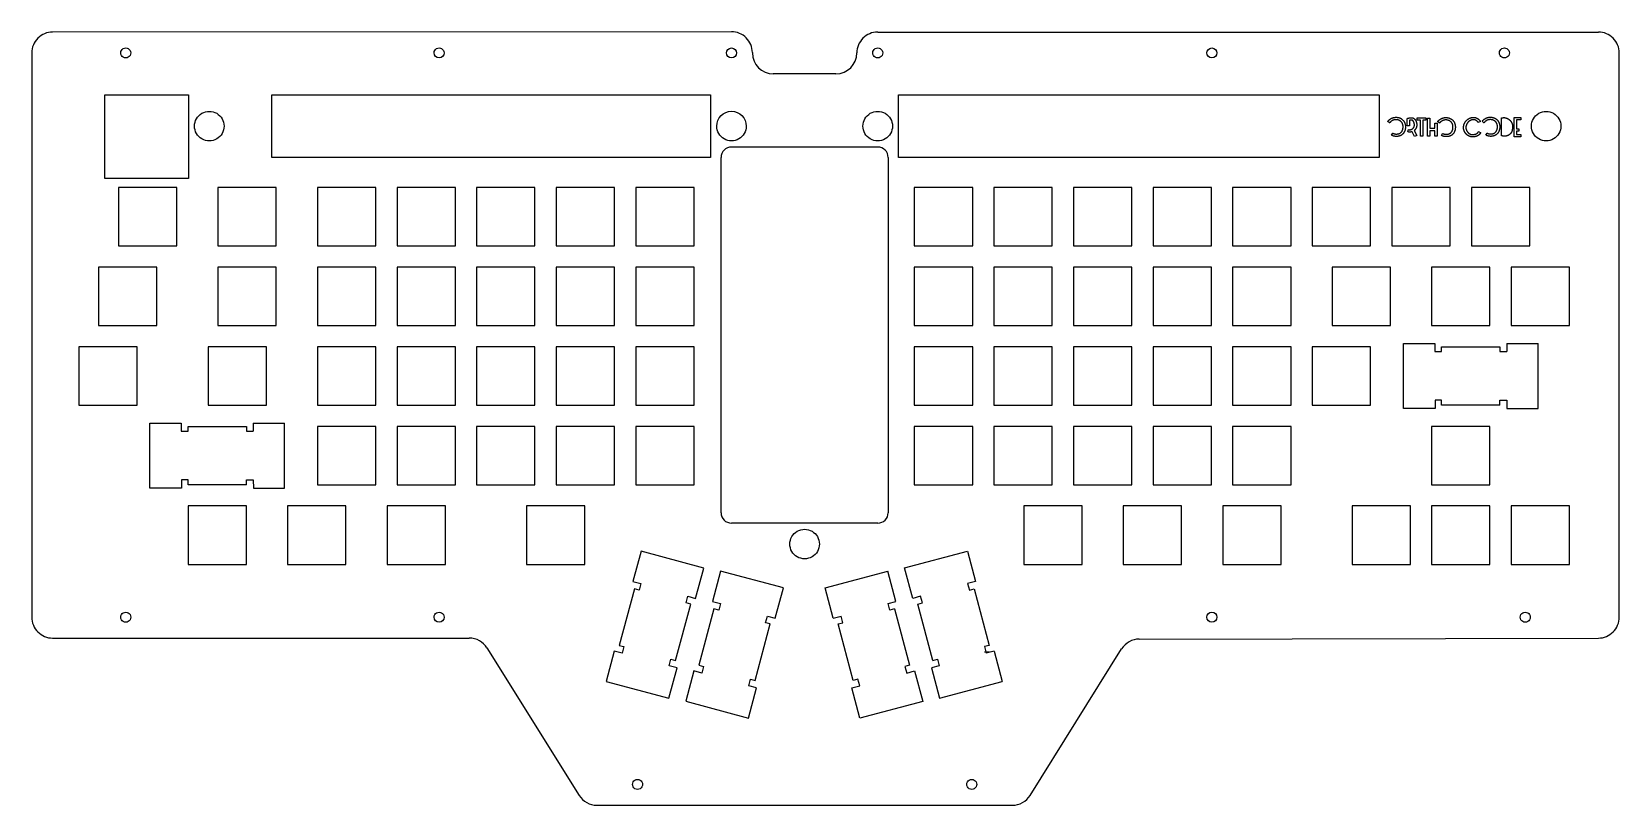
# Model space of a CAD drawing. Header units: millimetres. Extents: x 17 to 398, y -205 to -20.
import ezdxf

# ---------------------------------------------------------------- set-up
doc = ezdxf.new("R2010")
doc.units = ezdxf.units.MM
doc.layers.get('0').update_dxf_attribs({"linetype": 'CONTINUOUS'})

msp = doc.modelspace()

# ---------------------------------------------------------------- linework, layer by layer
for p, q in [((185, -19.57), (22.5, -19.65)), ((220, -19.65), (392.5, -19.65)), ((17.5, -24.65), (17.5, -159.65)), ((190, -24.57), (190, -24.65)), ((215, -24.65), (215, -24.65)), ((397.5, -159.65), (397.5, -24.65)), ((210, -29.65), (195, -29.65)), ((220, -47.15), (185, -47.15)), ((182.5, -89.65), (182.5, -49.65)), ((222.5, -49.65), (222.5, -89.65)), ((182.5, -134.65), (182.5, -89.65)), ((222.5, -89.65), (222.5, -134.65)), ((345.82, -109.7), (345.82, -94.15)), ((345.82, -94.15), (353.34, -94.15)), ((353.34, -94.15), (353.34, -96.11)), ((354.96, -94.94), (368.94, -94.94)), ((354.96, -96.11), (354.96, -94.94)), ((368.94, -94.94), (368.94, -96.11)), ((370.56, -94.15), (370.56, -96.11)), ((370.56, -94.15), (378.08, -94.15)), ((378.08, -109.7), (378.08, -94.15)), ((353.34, -96.11), (354.96, -96.11)), ((368.94, -96.11), (370.56, -96.11)), ((353.41, -109.7), (345.82, -109.7)), ((353.41, -107.74), (353.41, -109.7)), ((354.96, -107.74), (353.41, -107.74)), ((354.96, -108.91), (354.96, -107.74)), ((368.94, -108.91), (354.96, -108.91)), ((368.93, -107.74), (370.56, -107.74)), ((368.94, -108.91), (368.93, -107.74)), ((370.56, -107.74), (370.58, -109.7)), ((370.58, -109.7), (378.08, -109.7)), ((45.78, -128.75), (45.78, -113.2)), ((45.78, -113.2), (53.3, -113.2)), ((53.3, -113.2), (53.3, -115.16)), ((54.93, -113.99), (68.9, -113.99)), ((54.93, -115.16), (54.93, -113.99)), ((68.9, -113.99), (68.9, -115.16)), ((70.52, -113.2), (70.52, -115.16)), ((70.52, -113.2), (78.04, -113.2)), ((78.04, -128.75), (78.04, -113.2)), ((53.3, -115.16), (54.93, -115.16)), ((68.9, -115.16), (70.52, -115.16)), ((53.35, -128.75), (45.78, -128.75)), ((53.35, -126.79), (53.35, -128.75)), ((54.93, -126.79), (53.35, -126.79)), ((54.93, -127.96), (54.93, -126.79)), ((68.9, -127.96), (54.93, -127.96)), ((68.9, -126.79), (70.52, -126.79)), ((68.9, -127.96), (68.9, -126.79)), ((70.52, -126.79), (70.56, -128.75)), ((70.56, -128.75), (78.04, -128.75)), ((220, -137.15), (185, -137.15)), ((226.44, -147.88), (241.46, -143.86)), ((241.46, -143.86), (243.4, -151.12)), ((228.39, -155.15), (226.44, -147.88)), ((207.4, -152.65), (222.41, -148.62)), ((224.36, -155.89), (222.41, -148.62)), ((243.4, -151.12), (241.51, -151.63)), ((241.51, -151.63), (241.94, -153.2)), ((209.34, -159.91), (207.4, -152.65)), ((230.28, -154.64), (228.39, -155.15)), ((230.7, -156.21), (230.28, -154.64)), ((241.94, -153.2), (243.06, -152.9)), ((243.06, -152.9), (246.68, -166.39)), ((209.34, -159.91), (211.23, -159.4)), ((211.65, -160.97), (211.23, -159.4)), ((222.47, -156.39), (224.36, -155.89)), ((222.89, -157.96), (222.47, -156.39)), ((224.02, -157.66), (222.89, -157.96)), ((224.02, -157.66), (227.63, -171.16)), ((229.57, -156.51), (230.7, -156.21)), ((233.18, -170.01), (229.57, -156.51)), ((210.52, -161.28), (211.65, -160.97)), ((214.14, -174.77), (210.52, -161.28)), ((22.5, -164.65), (122.23, -164.65)), ((126.47, -167), (148.53, -202.3)), ((246.68, -166.39), (245.55, -166.7)), ((245.55, -166.7), (245.97, -168.27)), ((282.62, -164.88), (392.5, -164.65)), ((233.18, -170.01), (234.31, -169.71)), ((234.31, -169.71), (234.74, -171.28)), ((246.73, -168.06), (245.56, -168.06)), ((247.86, -167.76), (245.97, -168.27)), ((247.86, -167.76), (249.81, -175.02)), ((256.47, -202.3), (278.39, -167.23)), ((215.27, -174.47), (214.14, -174.77)), ((215.69, -176.04), (215.27, -174.47)), ((227.63, -171.16), (226.5, -171.46)), ((226.5, -171.46), (226.93, -173.03)), ((226.93, -173.03), (228.82, -172.52)), ((228.82, -172.52), (230.76, -179.79)), ((234.74, -171.28), (232.85, -171.78)), ((232.85, -171.78), (234.79, -179.04)), ((213.8, -176.55), (215.69, -176.04)), ((215.75, -183.81), (213.8, -176.55)), ((234.79, -179.04), (249.81, -175.02)), ((230.76, -179.79), (215.75, -183.81)), ((152.77, -204.65), (252.23, -204.65))]:
    msp.add_line(p, q)
for points in [[(55, -34.65), (55, -54.65), (37.5, -54.65), (35, -54.65), (35, -34.65)], [(75, -49.65), (75, -34.65), (180, -34.65), (180, -49.65)], [(340, -34.65), (340, -49.65), (225, -49.65), (225, -34.65)], [(344.82, -40.76), (344.76, -40.74), (344.7, -40.72), (344.64, -40.7), (344.58, -40.68), (344.52, -40.66), (344.46, -40.65), (344.4, -40.64), (344.34, -40.63), (344.27, -40.62), (344.21, -40.62), (344.15, -40.61), (344.09, -40.61), (344.03, -40.61), (343.97, -40.61), (343.91, -40.61), (343.86, -40.62), (343.8, -40.63), (343.74, -40.63), (343.68, -40.64), (343.63, -40.65), (343.58, -40.67), (343.52, -40.68), (343.47, -40.7), (343.43, -40.71), (343.38, -40.73), (343.34, -40.75), (343.3, -40.76), (343.26, -40.78), (343.21, -40.8), (343.17, -40.82), (343.14, -40.84), (343.1, -40.87), (343.06, -40.89), (343.03, -40.91), (342.99, -40.94), (342.96, -40.96), (342.93, -40.98), (342.89, -41.01), (342.87, -41.03), (342.84, -41.06), (342.81, -41.08), (342.78, -41.1), (342.76, -41.13), (342.73, -41.15), (342.71, -41.18), (342.68, -41.2), (342.66, -41.22), (342.64, -41.25), (342.62, -41.27), (342.61, -41.29), (342.59, -41.31), (342.57, -41.33), (342.55, -41.35), (342.54, -41.37), (342.09, -41.02), (342.11, -40.99), (342.14, -40.96), (342.16, -40.93), (342.19, -40.9), (342.21, -40.87), (342.24, -40.84), (342.27, -40.81), (342.3, -40.78), (342.33, -40.75), (342.36, -40.72), (342.39, -40.69), (342.43, -40.66), (342.46, -40.62), (342.5, -40.59), (342.54, -40.56), (342.58, -40.53), (342.62, -40.5), (342.66, -40.47), (342.7, -40.45), (342.75, -40.42), (342.79, -40.39), (342.84, -40.36), (342.88, -40.33), (342.93, -40.31), (342.98, -40.28), (343.03, -40.26), (343.09, -40.23), (343.14, -40.21), (343.19, -40.19), (343.25, -40.17), (343.31, -40.15), (343.36, -40.14), (343.43, -40.12), (343.49, -40.1), (343.56, -40.09), (343.63, -40.07), (343.7, -40.06), (343.78, -40.05), (343.85, -40.05), (343.92, -40.04), (344, -40.04), (344.08, -40.04), (344.15, -40.04), (344.23, -40.04), (344.31, -40.05), (344.39, -40.06), (344.47, -40.07), (344.55, -40.08), (344.63, -40.1), (344.71, -40.12), (344.79, -40.15), (344.87, -40.17), (344.95, -40.2), (345.03, -40.23), (345.11, -40.27), (345.19, -40.31), (345.26, -40.35), (345.34, -40.4), (345.41, -40.45), (345.49, -40.5), (345.56, -40.56), (345.63, -40.62), (345.7, -40.69), (345.76, -40.76), (345.8, -40.79), (345.83, -40.83), (345.86, -40.87), (345.88, -40.91), (345.91, -40.94), (345.94, -40.98), (345.97, -41.02), (345.99, -41.06), (346.02, -41.1), (346.04, -41.14), (346.06, -41.19), (346.09, -41.23), (346.11, -41.27), (346.13, -41.32), (346.14, -41.36), (346.16, -41.41), (346.18, -41.45), (346.2, -41.5), (346.21, -41.55), (346.22, -41.59), (346.24, -41.64), (346.25, -41.69), (346.26, -41.74), (346.27, -41.79), (346.28, -41.84), (346.29, -41.89), (346.3, -41.94), (346.31, -42), (346.31, -42.05), (346.32, -42.1), (346.32, -42.16), (346.33, -42.21), (346.33, -42.24), (346.33, -42.28), (346.33, -42.32), (346.33, -42.36), (346.33, -42.41), (346.33, -42.46), (346.32, -42.51), (346.32, -42.57), (346.32, -42.62), (346.31, -42.69), (346.3, -42.75), (346.29, -42.82), (346.28, -42.88), (346.26, -42.95), (346.25, -43.02), (346.23, -43.09), (346.21, -43.17), (346.18, -43.24), (346.15, -43.32), (346.13, -43.39), (346.09, -43.46), (346.05, -43.54), (346.01, -43.61), (345.97, -43.68), (345.93, -43.76), (345.87, -43.83), (345.82, -43.9), (345.76, -43.97), (345.69, -44.03), (345.63, -44.1), (345.55, -44.16), (345.48, -44.22), (345.43, -44.25), (345.38, -44.29), (345.33, -44.32), (345.28, -44.34), (345.23, -44.37), (345.18, -44.4), (345.14, -44.42), (345.09, -44.44), (345.04, -44.46), (344.99, -44.48), (344.94, -44.49), (344.9, -44.51), (344.85, -44.52), (344.81, -44.54), (344.76, -44.55), (344.72, -44.56), (344.68, -44.57), (344.63, -44.58), (344.59, -44.59), (344.55, -44.59), (344.51, -44.6), (344.47, -44.6), (344.44, -44.61), (344.4, -44.61), (344.37, -44.61), (344.34, -44.61), (344.3, -44.61), (344.27, -44.62), (344.25, -44.62), (344.22, -44.62), (344.2, -44.62), (344.17, -44.62), (344.17, -44.62), (344.17, -44.62), (344.16, -44.62), (344.16, -44.62), (344.16, -44.62), (344.16, -44.62), (344.15, -44.62), (344.15, -44.62), (344.15, -44.62), (344.15, -44.62), (344.14, -44.62), (344.14, -44.62), (344.14, -44.62), (344.14, -44.62), (344.13, -44.62), (344.13, -44.62), (344.13, -44.62), (344.13, -44.62), (344.13, -44.62), (344.09, -44.62), (344.06, -44.62), (344.02, -44.61), (343.98, -44.61), (343.95, -44.61), (343.91, -44.61), (343.88, -44.6), (343.84, -44.6), (343.81, -44.59), (343.77, -44.59), (343.74, -44.58), (343.7, -44.58), (343.66, -44.57), (343.63, -44.56), (343.59, -44.55), (343.56, -44.55), (343.52, -44.54), (343.49, -44.53), (343.45, -44.52), (343.42, -44.5), (343.39, -44.49), (343.35, -44.48), (343.32, -44.47), (343.28, -44.46), (343.25, -44.45), (343.21, -44.43), (343.18, -44.42), (343.15, -44.4), (343.12, -44.39), (343.08, -44.37), (343.05, -44.36), (343.02, -44.34), (343.28, -43.84), (343.3, -43.85), (343.33, -43.86), (343.35, -43.87), (343.38, -43.88), (343.41, -43.89), (343.43, -43.91), (343.46, -43.92), (343.48, -43.93), (343.51, -43.94), (343.54, -43.95), (343.56, -43.95), (343.59, -43.96), (343.62, -43.97), (343.64, -43.98), (343.67, -43.99), (343.7, -43.99), (343.72, -44), (343.75, -44.01), (343.78, -44.01), (343.8, -44.02), (343.83, -44.02), (343.86, -44.03), (343.89, -44.03), (343.91, -44.03), (343.94, -44.04), (343.97, -44.04), (343.99, -44.04), (344.02, -44.04), (344.05, -44.05), (344.08, -44.05), (344.1, -44.05), (344.13, -44.05), (344.15, -44.05), (344.16, -44.05), (344.18, -44.05), (344.2, -44.05), (344.22, -44.05), (344.25, -44.05), (344.27, -44.05), (344.3, -44.04), (344.32, -44.04), (344.35, -44.04), (344.38, -44.04), (344.41, -44.03), (344.44, -44.03), (344.47, -44.03), (344.51, -44.02), (344.54, -44.01), (344.58, -44.01), (344.61, -44), (344.65, -43.99), (344.69, -43.98), (344.72, -43.97), (344.76, -43.96), (344.8, -43.94), (344.84, -43.93), (344.87, -43.91), (344.91, -43.9), (344.95, -43.88), (344.99, -43.86), (345.03, -43.84), (345.06, -43.81), (345.1, -43.79), (345.14, -43.76), (345.2, -43.71), (345.25, -43.67), (345.3, -43.62), (345.35, -43.57), (345.39, -43.51), (345.43, -43.46), (345.47, -43.4), (345.51, -43.35), (345.54, -43.29), (345.57, -43.23), (345.59, -43.18), (345.62, -43.12), (345.64, -43.06), (345.66, -43), (345.68, -42.94), (345.69, -42.89), (345.71, -42.83), (345.72, -42.78), (345.73, -42.72), (345.73, -42.67), (345.74, -42.62), (345.75, -42.57), (345.75, -42.53), (345.75, -42.48), (345.76, -42.44), (345.76, -42.4), (345.76, -42.37), (345.76, -42.33), (345.76, -42.3), (345.76, -42.28), (345.76, -42.26), (345.76, -42.24), (345.76, -42.22), (345.76, -42.2), (345.75, -42.18), (345.75, -42.16), (345.75, -42.14), (345.75, -42.11), (345.75, -42.08), (345.74, -42.06), (345.74, -42.03), (345.73, -42), (345.73, -41.96), (345.72, -41.93), (345.72, -41.89), (345.71, -41.86), (345.7, -41.82), (345.69, -41.78), (345.68, -41.75), (345.67, -41.71), (345.65, -41.67), (345.64, -41.63), (345.62, -41.59), (345.61, -41.55), (345.59, -41.51), (345.57, -41.47), (345.54, -41.42), (345.52, -41.38), (345.5, -41.34), (345.47, -41.3), (345.44, -41.26), (345.41, -41.22), (345.38, -41.18), (345.34, -41.14), (345.3, -41.09), (345.25, -41.05), (345.2, -41), (345.15, -40.96), (345.09, -40.92), (345.04, -40.89), (344.99, -40.85), (344.93, -40.82), (344.87, -40.79)], [(348.37, -40.33), (348.4, -40.36), (348.43, -40.39), (348.47, -40.42), (348.5, -40.45), (348.53, -40.48), (348.56, -40.51), (348.59, -40.55), (348.62, -40.58), (348.65, -40.61), (348.67, -40.65), (348.7, -40.68), (348.72, -40.72), (348.74, -40.75), (348.76, -40.79), (348.78, -40.82), (348.8, -40.86), (348.82, -40.9), (348.84, -40.93), (348.85, -40.97), (348.87, -41.01), (348.88, -41.05), (348.9, -41.08), (348.91, -41.12), (348.92, -41.16), (348.93, -41.2), (348.94, -41.24), (348.95, -41.27), (348.96, -41.31), (348.97, -41.35), (348.98, -41.39), (348.99, -41.43), (349, -41.47), (349.01, -41.5), (349.01, -41.53), (349.01, -41.55), (349.02, -41.57), (349.02, -41.59), (349.02, -41.61), (349.03, -41.64), (349.03, -41.66), (349.03, -41.68), (349.03, -41.71), (349.03, -41.73), (349.03, -41.75), (349.04, -41.78), (349.04, -41.8), (349.04, -41.83), (349.04, -41.85), (349.03, -41.88), (349.03, -41.9), (349.03, -41.93), (349.03, -41.95), (349.03, -41.98), (349.03, -42.01), (349.02, -42.03), (349.02, -42.06), (349.02, -42.08), (349.02, -42.11), (349.01, -42.13), (349.01, -42.16), (349, -42.19), (349, -42.22), (348.99, -42.24), (348.99, -42.27), (348.98, -42.3), (348.97, -42.34), (348.96, -42.38), (348.95, -42.42), (348.94, -42.46), (348.92, -42.5), (348.91, -42.53), (348.9, -42.57), (348.88, -42.6), (348.87, -42.64), (348.85, -42.67), (348.83, -42.71), (348.81, -42.74), (348.8, -42.77), (348.78, -42.8), (348.76, -42.83), (348.74, -42.86), (348.72, -42.88), (348.7, -42.91), (348.68, -42.94), (348.65, -42.96), (348.63, -42.99), (348.61, -43.01), (348.59, -43.04), (348.57, -43.06), (348.55, -43.08), (348.53, -43.1), (348.51, -43.12), (348.49, -43.14), (348.47, -43.16), (348.44, -43.18), (348.42, -43.19), (348.4, -43.21), (349.01, -44.39), (348.5, -44.65), (347.91, -43.49), (347.89, -43.49), (347.87, -43.5), (347.85, -43.51), (347.84, -43.51), (347.82, -43.52), (347.8, -43.52), (347.78, -43.53), (347.76, -43.53), (347.74, -43.53), (347.73, -43.54), (347.71, -43.54), (347.69, -43.55), (347.67, -43.55), (347.65, -43.55), (347.64, -43.56), (347.62, -43.56), (347.6, -43.56), (347.59, -43.56), (347.57, -43.57), (347.55, -43.57), (347.54, -43.57), (347.52, -43.57), (347.5, -43.57), (347.48, -43.57), (347.47, -43.57), (347.45, -43.58), (347.44, -43.58), (347.42, -43.58), (347.4, -43.58), (347.39, -43.58), (347.37, -43.58), (347.36, -43.58), (347.34, -43.58), (347.32, -43.58), (347.3, -43.58), (347.28, -43.58), (347.26, -43.58), (347.24, -43.57), (347.22, -43.57), (347.21, -43.57), (347.19, -43.57), (347.17, -43.57), (347.15, -43.57), (347.14, -43.56), (347.12, -43.56), (347.1, -43.56), (347.09, -43.56), (347.07, -43.56), (347.06, -43.55), (347.04, -43.55), (347.03, -43.55), (347.01, -43.55), (347, -43.54), (346.98, -43.54), (346.97, -43.54), (346.96, -43.53), (346.95, -43.53), (346.93, -43.53), (346.92, -43.53), (346.91, -43.52), (346.9, -43.52), (346.89, -43.52), (346.88, -43.51), (346.87, -43.51), (347.03, -42.97), (347.04, -42.97), (347.06, -42.97), (347.07, -42.98), (347.08, -42.98), (347.1, -42.98), (347.12, -42.99), (347.14, -42.99), (347.16, -42.99), (347.18, -43), (347.21, -43), (347.23, -43), (347.25, -43.01), (347.28, -43.01), (347.31, -43.01), (347.33, -43.01), (347.36, -43.01), (347.39, -43.01), (347.42, -43.01), (347.45, -43.01), (347.49, -43), (347.52, -43), (347.55, -42.99), (347.59, -42.99), (347.62, -42.98), (347.65, -42.97), (347.69, -42.96), (347.72, -42.95), (347.76, -42.94), (347.79, -42.92), (347.83, -42.91), (347.86, -42.89), (347.9, -42.87), (347.9, -42.87), (347.91, -42.86), (347.92, -42.86), (347.93, -42.85), (347.94, -42.84), (347.96, -42.84), (347.97, -42.83), (347.99, -42.81), (348.01, -42.8), (348.02, -42.79), (348.04, -42.77), (348.06, -42.75), (348.08, -42.74), (348.1, -42.72), (348.12, -42.7), (348.15, -42.68), (348.17, -42.66), (348.19, -42.63), (348.21, -42.61), (348.23, -42.58), (348.25, -42.56), (348.27, -42.53), (348.29, -42.5), (348.31, -42.47), (348.33, -42.44), (348.35, -42.4), (348.36, -42.37), (348.38, -42.34), (348.39, -42.3), (348.4, -42.26), (348.42, -42.22), (348.42, -42.18), (348.43, -42.16), (348.43, -42.14), (348.44, -42.12), (348.44, -42.1), (348.44, -42.08), (348.45, -42.06), (348.45, -42.04), (348.45, -42.02), (348.45, -42), (348.46, -41.98), (348.46, -41.96), (348.46, -41.95), (348.46, -41.93), (348.47, -41.91), (348.47, -41.89), (348.47, -41.88), (348.47, -41.86), (348.47, -41.84), (348.47, -41.82), (348.47, -41.8), (348.47, -41.79), (348.47, -41.77), (348.47, -41.76), (348.47, -41.74), (348.47, -41.72), (348.46, -41.71), (348.46, -41.69), (348.46, -41.67), (348.46, -41.66), (348.45, -41.64), (348.45, -41.63), (348.45, -41.62), (348.44, -41.58), (348.43, -41.55), (348.43, -41.52), (348.42, -41.49), (348.41, -41.46), (348.41, -41.43), (348.4, -41.4), (348.39, -41.37), (348.38, -41.34), (348.37, -41.31), (348.36, -41.28), (348.35, -41.26), (348.34, -41.23), (348.33, -41.2), (348.32, -41.17), (348.31, -41.15), (348.3, -41.12), (348.28, -41.1), (348.27, -41.08), (348.26, -41.05), (348.24, -41.03), (348.23, -41), (348.21, -40.98), (348.2, -40.96), (348.18, -40.94), (348.16, -40.92), (348.15, -40.9), (348.12, -40.88), (348.11, -40.86), (348.09, -40.84), (348.06, -40.82), (348.04, -40.8), (348.03, -40.8), (348.03, -40.79), (348.02, -40.78), (348.01, -40.78), (347.99, -40.77), (347.98, -40.76), (347.97, -40.76), (347.95, -40.75), (347.94, -40.75), (347.92, -40.74), (347.91, -40.74), (347.89, -40.73), (347.87, -40.73), (347.85, -40.72), (347.83, -40.72), (347.81, -40.71), (347.79, -40.71), (347.76, -40.71), (347.74, -40.71), (347.71, -40.71), (347.69, -40.71), (347.65, -40.71), (347.63, -40.71), (347.59, -40.71), (347.56, -40.71), (347.53, -40.71), (347.49, -40.72), (347.46, -40.73), (347.42, -40.73), (347.38, -40.74), (347.34, -40.75), (347.3, -40.76), (347.3, -42.09), (346.73, -42.09), (346.73, -40.33), (346.73, -40.33), (346.74, -40.33), (346.77, -40.32), (346.84, -40.29), (346.9, -40.27), (346.97, -40.25), (347.04, -40.23), (347.1, -40.22), (347.16, -40.2), (347.23, -40.19), (347.29, -40.18), (347.35, -40.17), (347.4, -40.16), (347.46, -40.15), (347.52, -40.15), (347.57, -40.14), (347.63, -40.14), (347.68, -40.14), (347.73, -40.14), (347.78, -40.14), (347.83, -40.15), (347.88, -40.15), (347.93, -40.16), (347.97, -40.17), (348.02, -40.18), (348.06, -40.19), (348.1, -40.2), (348.15, -40.21), (348.18, -40.23), (348.22, -40.25), (348.26, -40.27), (348.3, -40.29), (348.33, -40.31)], [(349.12, -40.14), (351.19, -40.14), (351.19, -40.71), (350.49, -40.71), (350.49, -44.52), (349.92, -44.52), (349.92, -40.71), (349.12, -40.71)], [(353.34, -41.41), (353.91, -41.41), (353.91, -44.52), (353.34, -44.52), (353.34, -43.25), (352.17, -43.25), (352.17, -44.52), (351.6, -44.52), (351.6, -40.26), (352.17, -40.26), (352.17, -42.68), (353.34, -42.68)], [(356.17, -44.11), (356.19, -44.11), (356.21, -44.11), (356.24, -44.1), (356.27, -44.1), (356.3, -44.1), (356.32, -44.1), (356.35, -44.09), (356.38, -44.09), (356.42, -44.09), (356.45, -44.08), (356.49, -44.07), (356.52, -44.07), (356.56, -44.06), (356.59, -44.05), (356.63, -44.04), (356.66, -44.03), (356.7, -44.01), (356.74, -44), (356.78, -43.99), (356.81, -43.97), (356.85, -43.95), (356.89, -43.94), (356.93, -43.92), (356.97, -43.89), (357.01, -43.87), (357.04, -43.84), (357.08, -43.82), (357.14, -43.77), (357.2, -43.72), (357.25, -43.68), (357.29, -43.63), (357.34, -43.57), (357.38, -43.52), (357.42, -43.46), (357.45, -43.41), (357.48, -43.35), (357.51, -43.29), (357.54, -43.23), (357.56, -43.18), (357.58, -43.12), (357.6, -43.06), (357.62, -43), (357.63, -42.94), (357.65, -42.89), (357.66, -42.84), (357.67, -42.78), (357.68, -42.73), (357.69, -42.68), (357.69, -42.63), (357.7, -42.58), (357.7, -42.54), (357.7, -42.5), (357.7, -42.46), (357.7, -42.42), (357.7, -42.39), (357.7, -42.36), (357.7, -42.34), (357.7, -42.32), (357.7, -42.3), (357.7, -42.28), (357.7, -42.26), (357.7, -42.24), (357.7, -42.22), (357.7, -42.19), (357.69, -42.17), (357.69, -42.14), (357.69, -42.11), (357.68, -42.08), (357.68, -42.05), (357.67, -42.02), (357.67, -41.98), (357.66, -41.95), (357.65, -41.92), (357.64, -41.88), (357.63, -41.84), (357.62, -41.8), (357.61, -41.76), (357.6, -41.73), (357.58, -41.69), (357.57, -41.64), (357.55, -41.6), (357.53, -41.56), (357.51, -41.52), (357.49, -41.48), (357.46, -41.44), (357.44, -41.4), (357.41, -41.36), (357.38, -41.32), (357.35, -41.28), (357.32, -41.24), (357.28, -41.2), (357.24, -41.15), (357.19, -41.1), (357.14, -41.06), (357.09, -41.02), (357.04, -40.98), (356.98, -40.94), (356.93, -40.91), (356.87, -40.88), (356.82, -40.85), (356.76, -40.82), (356.7, -40.8), (356.64, -40.77), (356.58, -40.75), (356.52, -40.74), (356.46, -40.72), (356.4, -40.71), (356.34, -40.69), (356.28, -40.69), (356.22, -40.68), (356.16, -40.67), (356.1, -40.67), (356.03, -40.67), (355.97, -40.67), (355.91, -40.67), (355.85, -40.67), (355.8, -40.68), (355.74, -40.68), (355.68, -40.69), (355.63, -40.7), (355.57, -40.71), (355.52, -40.73), (355.47, -40.74), (355.42, -40.76), (355.37, -40.77), (355.33, -40.79), (355.28, -40.8), (355.24, -40.82), (355.2, -40.84), (355.16, -40.86), (355.12, -40.88), (355.08, -40.9), (355.04, -40.93), (355.01, -40.95), (354.97, -40.97), (354.93, -40.99), (354.9, -41.02), (354.87, -41.04), (354.84, -41.07), (354.81, -41.09), (354.78, -41.11), (354.75, -41.14), (354.72, -41.16), (354.7, -41.19), (354.67, -41.21), (354.65, -41.23), (354.63, -41.26), (354.6, -41.28), (354.58, -41.3), (354.57, -41.32), (354.55, -41.34), (354.53, -41.37), (354.51, -41.39), (354.5, -41.41), (354.48, -41.43), (354.03, -41.08), (354.06, -41.05), (354.08, -41.02), (354.1, -40.99), (354.13, -40.96), (354.15, -40.93), (354.18, -40.9), (354.21, -40.87), (354.24, -40.84), (354.27, -40.81), (354.3, -40.78), (354.34, -40.75), (354.37, -40.71), (354.41, -40.68), (354.44, -40.65), (354.48, -40.62), (354.52, -40.59), (354.56, -40.56), (354.6, -40.53), (354.64, -40.5), (354.69, -40.47), (354.73, -40.45), (354.78, -40.42), (354.83, -40.39), (354.87, -40.37), (354.92, -40.34), (354.98, -40.32), (355.03, -40.29), (355.08, -40.27), (355.14, -40.25), (355.19, -40.23), (355.25, -40.21), (355.31, -40.19), (355.37, -40.18), (355.44, -40.16), (355.5, -40.15), (355.57, -40.13), (355.65, -40.12), (355.72, -40.11), (355.79, -40.11), (355.87, -40.1), (355.94, -40.1), (356.02, -40.1), (356.1, -40.1), (356.18, -40.1), (356.26, -40.11), (356.34, -40.12), (356.42, -40.13), (356.5, -40.14), (356.58, -40.16), (356.66, -40.18), (356.74, -40.2), (356.82, -40.23), (356.9, -40.26), (356.98, -40.29), (357.05, -40.33), (357.13, -40.37), (357.21, -40.41), (357.28, -40.46), (357.36, -40.51), (357.43, -40.56), (357.5, -40.62), (357.57, -40.68), (357.64, -40.75), (357.71, -40.82), (357.74, -40.85), (357.77, -40.89), (357.8, -40.93), (357.83, -40.96), (357.86, -41), (357.88, -41.04), (357.91, -41.08), (357.93, -41.12), (357.96, -41.16), (357.98, -41.2), (358.01, -41.25), (358.03, -41.29), (358.05, -41.33), (358.07, -41.38), (358.09, -41.42), (358.1, -41.46), (358.12, -41.51), (358.14, -41.56), (358.16, -41.6), (358.17, -41.65), (358.18, -41.7), (358.19, -41.75), (358.21, -41.8), (358.22, -41.85), (358.23, -41.9), (358.24, -41.95), (358.24, -42), (358.25, -42.05), (358.26, -42.1), (358.26, -42.16), (358.27, -42.21), (358.27, -42.27), (358.27, -42.3), (358.27, -42.34), (358.27, -42.37), (358.27, -42.42), (358.27, -42.46), (358.27, -42.52), (358.27, -42.57), (358.26, -42.62), (358.26, -42.68), (358.25, -42.74), (358.24, -42.81), (358.23, -42.87), (358.22, -42.94), (358.21, -43.01), (358.19, -43.08), (358.17, -43.15), (358.15, -43.23), (358.12, -43.3), (358.1, -43.37), (358.07, -43.45), (358.03, -43.52), (358, -43.6), (357.96, -43.67), (357.91, -43.74), (357.87, -43.81), (357.81, -43.88), (357.76, -43.96), (357.7, -44.02), (357.64, -44.09), (357.57, -44.15), (357.49, -44.22), (357.42, -44.28), (357.37, -44.31), (357.32, -44.34), (357.27, -44.37), (357.22, -44.4), (357.17, -44.43), (357.13, -44.45), (357.08, -44.48), (357.03, -44.5), (356.98, -44.52), (356.94, -44.54), (356.89, -44.55), (356.84, -44.57), (356.8, -44.58), (356.75, -44.6), (356.7, -44.61), (356.66, -44.62), (356.62, -44.63), (356.58, -44.63), (356.53, -44.64), (356.49, -44.65), (356.46, -44.65), (356.42, -44.66), (356.38, -44.66), (356.34, -44.67), (356.31, -44.67), (356.28, -44.67), (356.25, -44.67), (356.22, -44.67), (356.19, -44.67), (356.16, -44.67), (356.14, -44.67), (356.12, -44.67), (356.11, -44.67), (356.11, -44.67), (356.11, -44.67), (356.11, -44.67), (356.1, -44.67), (356.1, -44.67), (356.1, -44.67), (356.1, -44.67), (356.09, -44.67), (356.09, -44.67), (356.09, -44.67), (356.09, -44.67), (356.08, -44.67), (356.08, -44.67), (356.08, -44.67), (356.07, -44.67), (356.07, -44.67), (356.07, -44.67), (356.03, -44.67), (356, -44.67), (355.96, -44.67), (355.93, -44.67), (355.89, -44.67), (355.86, -44.66), (355.82, -44.66), (355.79, -44.66), (355.75, -44.65), (355.71, -44.65), (355.68, -44.64), (355.64, -44.63), (355.61, -44.63), (355.57, -44.62), (355.54, -44.61), (355.5, -44.6), (355.47, -44.59), (355.43, -44.58), (355.4, -44.57), (355.36, -44.56), (355.33, -44.55), (355.3, -44.54), (355.26, -44.53), (355.23, -44.52), (355.19, -44.5), (355.16, -44.49), (355.13, -44.48), (355.09, -44.46), (355.06, -44.45), (355.03, -44.43), (354.99, -44.42), (354.96, -44.4), (355.22, -43.89), (355.25, -43.91), (355.27, -43.92), (355.3, -43.93), (355.32, -43.94), (355.35, -43.95), (355.37, -43.96), (355.4, -43.97), (355.43, -43.98), (355.45, -43.99), (355.48, -44), (355.51, -44.01), (355.53, -44.02), (355.56, -44.03), (355.58, -44.04), (355.61, -44.04), (355.64, -44.05), (355.67, -44.06), (355.69, -44.06), (355.72, -44.07), (355.75, -44.08), (355.77, -44.08), (355.8, -44.08), (355.83, -44.09), (355.86, -44.09), (355.88, -44.1), (355.91, -44.1), (355.94, -44.1), (355.97, -44.1), (355.99, -44.1), (356.02, -44.11), (356.05, -44.11), (356.07, -44.11), (356.09, -44.11), (356.11, -44.11), (356.13, -44.11), (356.15, -44.11)], [(362.34, -44.73), (362.33, -44.73), (362.31, -44.73), (362.29, -44.73), (362.28, -44.73), (362.26, -44.73), (362.24, -44.73), (362.22, -44.73), (362.21, -44.73), (362.19, -44.73), (362.17, -44.72), (362.15, -44.72), (362.13, -44.72), (362.11, -44.72), (362.09, -44.71), (362.07, -44.71), (362.06, -44.71), (362.04, -44.71), (362.02, -44.7), (362, -44.7), (361.98, -44.7), (361.96, -44.69), (361.94, -44.68), (361.92, -44.68), (361.9, -44.67), (361.88, -44.67), (361.86, -44.66), (361.84, -44.66), (361.82, -44.65), (361.79, -44.65), (361.77, -44.64), (361.73, -44.62), (361.68, -44.61), (361.64, -44.59), (361.59, -44.57), (361.55, -44.55), (361.51, -44.54), (361.47, -44.51), (361.43, -44.49), (361.4, -44.47), (361.36, -44.45), (361.33, -44.43), (361.29, -44.41), (361.26, -44.39), (361.23, -44.37), (361.2, -44.34), (361.17, -44.32), (361.14, -44.3), (361.12, -44.28), (361.09, -44.26), (361.07, -44.24), (361.04, -44.21), (361.02, -44.19), (361, -44.17), (360.98, -44.16), (360.96, -44.14), (360.94, -44.12), (360.92, -44.1), (360.91, -44.08), (360.89, -44.07), (360.88, -44.05), (360.87, -44.04), (360.85, -44.02), (360.81, -43.98), (360.77, -43.93), (360.73, -43.88), (360.69, -43.83), (360.66, -43.79), (360.62, -43.74), (360.59, -43.69), (360.56, -43.64), (360.53, -43.6), (360.5, -43.55), (360.48, -43.5), (360.45, -43.46), (360.43, -43.41), (360.41, -43.36), (360.39, -43.32), (360.37, -43.28), (360.36, -43.23), (360.34, -43.19), (360.33, -43.14), (360.31, -43.1), (360.3, -43.06), (360.29, -43.02), (360.28, -42.98), (360.27, -42.93), (360.26, -42.89), (360.25, -42.86), (360.25, -42.82), (360.24, -42.78), (360.24, -42.74), (360.23, -42.71), (360.23, -42.68), (360.23, -42.64), (360.22, -42.6), (360.22, -42.56), (360.22, -42.53), (360.22, -42.49), (360.22, -42.45), (360.22, -42.42), (360.22, -42.38), (360.23, -42.35), (360.23, -42.31), (360.23, -42.28), (360.23, -42.25), (360.24, -42.22), (360.24, -42.19), (360.25, -42.16), (360.25, -42.13), (360.26, -42.1), (360.26, -42.07), (360.27, -42.04), (360.27, -42.02), (360.28, -41.99), (360.28, -41.97), (360.29, -41.95), (360.29, -41.92), (360.3, -41.9), (360.3, -41.89), (360.31, -41.87), (360.31, -41.85), (360.32, -41.83), (360.32, -41.82), (360.33, -41.8), (360.33, -41.79), (360.33, -41.78), (360.34, -41.76), (360.35, -41.73), (360.36, -41.71), (360.37, -41.69), (360.38, -41.66), (360.39, -41.63), (360.4, -41.61), (360.41, -41.58), (360.42, -41.55), (360.43, -41.52), (360.45, -41.49), (360.46, -41.46), (360.48, -41.42), (360.5, -41.39), (360.51, -41.36), (360.53, -41.32), (360.55, -41.29), (360.57, -41.26), (360.59, -41.22), (360.62, -41.18), (360.64, -41.15), (360.66, -41.11), (360.69, -41.08), (360.72, -41.04), (360.75, -41), (360.77, -40.97), (360.8, -40.93), (360.83, -40.9), (360.87, -40.86), (360.9, -40.82), (360.94, -40.79), (360.97, -40.75), (360.99, -40.74), (361, -40.72), (361.02, -40.7), (361.04, -40.69), (361.06, -40.67), (361.08, -40.65), (361.1, -40.63), (361.13, -40.61), (361.15, -40.59), (361.18, -40.56), (361.21, -40.54), (361.24, -40.51), (361.28, -40.49), (361.31, -40.47), (361.35, -40.44), (361.39, -40.42), (361.43, -40.39), (361.47, -40.37), (361.51, -40.34), (361.56, -40.32), (361.6, -40.29), (361.65, -40.27), (361.7, -40.25), (361.75, -40.23), (361.8, -40.21), (361.86, -40.19), (361.91, -40.17), (361.97, -40.15), (362.03, -40.13), (362.09, -40.12), (362.15, -40.11), (362.21, -40.1), (362.23, -40.09), (362.24, -40.09), (362.26, -40.08), (362.28, -40.08), (362.3, -40.08), (362.33, -40.08), (362.35, -40.07), (362.38, -40.07), (362.4, -40.07), (362.43, -40.06), (362.46, -40.06), (362.49, -40.06), (362.52, -40.06), (362.55, -40.06), (362.58, -40.06), (362.62, -40.06), (362.65, -40.06), (362.69, -40.06), (362.73, -40.06), (362.77, -40.06), (362.8, -40.07), (362.84, -40.07), (362.88, -40.08), (362.92, -40.08), (362.97, -40.09), (363.01, -40.1), (363.05, -40.11), (363.09, -40.12), (363.14, -40.13), (363.18, -40.15), (363.23, -40.16), (363.27, -40.18), (363.32, -40.2), (363.37, -40.22), (363.42, -40.24), (363.46, -40.26), (363.51, -40.29), (363.55, -40.31), (363.59, -40.34), (363.63, -40.36), (363.67, -40.39), (363.71, -40.42), (363.75, -40.45), (363.79, -40.47), (363.82, -40.5), (363.86, -40.53), (363.89, -40.56), (363.92, -40.59), (363.95, -40.62), (363.97, -40.65), (364, -40.68), (364.03, -40.71), (364.05, -40.74), (364.08, -40.76), (364.1, -40.79), (364.12, -40.82), (364.14, -40.85), (364.16, -40.87), (364.18, -40.9), (364.2, -40.92), (364.21, -40.95), (364.23, -40.97), (364.24, -40.99), (364.25, -41.01), (363.76, -41.3), (363.76, -41.29), (363.75, -41.27), (363.73, -41.26), (363.72, -41.24), (363.71, -41.22), (363.7, -41.2), (363.68, -41.18), (363.67, -41.16), (363.65, -41.14), (363.64, -41.13), (363.62, -41.11), (363.6, -41.09), (363.59, -41.06), (363.57, -41.04), (363.55, -41.02), (363.52, -41), (363.5, -40.98), (363.48, -40.96), (363.46, -40.94), (363.43, -40.92), (363.41, -40.9), (363.38, -40.88), (363.35, -40.86), (363.33, -40.84), (363.3, -40.82), (363.27, -40.8), (363.24, -40.79), (363.2, -40.77), (363.17, -40.75), (363.14, -40.74), (363.1, -40.73), (363.07, -40.71), (363.04, -40.7), (363.01, -40.69), (362.98, -40.68), (362.95, -40.67), (362.92, -40.66), (362.88, -40.66), (362.86, -40.65), (362.83, -40.64), (362.8, -40.64), (362.77, -40.64), (362.74, -40.63), (362.72, -40.63), (362.69, -40.63), (362.66, -40.63), (362.64, -40.63), (362.61, -40.63), (362.59, -40.63), (362.56, -40.63), (362.54, -40.63), (362.52, -40.63), (362.5, -40.63), (362.48, -40.63), (362.46, -40.63), (362.44, -40.64), (362.42, -40.64), (362.4, -40.64), (362.38, -40.64), (362.37, -40.65), (362.35, -40.65), (362.33, -40.65), (362.32, -40.65), (362.31, -40.65), (362.26, -40.66), (362.21, -40.67), (362.17, -40.68), (362.13, -40.7), (362.08, -40.71), (362.04, -40.73), (362, -40.74), (361.96, -40.76), (361.92, -40.77), (361.88, -40.79), (361.85, -40.81), (361.82, -40.82), (361.78, -40.84), (361.75, -40.86), (361.72, -40.88), (361.69, -40.9), (361.66, -40.92), (361.63, -40.94), (361.6, -40.96), (361.58, -40.98), (361.55, -40.99), (361.53, -41.01), (361.51, -41.03), (361.49, -41.05), (361.47, -41.07), (361.45, -41.08), (361.43, -41.1), (361.42, -41.11), (361.4, -41.12), (361.39, -41.14), (361.38, -41.15), (361.37, -41.16), (361.34, -41.18), (361.32, -41.21), (361.29, -41.24), (361.26, -41.27), (361.24, -41.3), (361.22, -41.32), (361.19, -41.35), (361.17, -41.38), (361.15, -41.41), (361.13, -41.44), (361.11, -41.46), (361.09, -41.49), (361.08, -41.52), (361.06, -41.55), (361.05, -41.57), (361.03, -41.6), (361.02, -41.63), (361, -41.65), (360.99, -41.68), (360.98, -41.7), (360.96, -41.73), (360.95, -41.75), (360.94, -41.77), (360.93, -41.79), (360.93, -41.82), (360.92, -41.84), (360.91, -41.86), (360.9, -41.88), (360.9, -41.9), (360.89, -41.91), (360.88, -41.93), (360.88, -41.95), (360.88, -41.96), (360.87, -41.97), (360.87, -41.98), (360.86, -41.99), (360.86, -42.01), (360.86, -42.02), (360.85, -42.03), (360.85, -42.05), (360.84, -42.07), (360.84, -42.08), (360.83, -42.1), (360.83, -42.12), (360.83, -42.13), (360.82, -42.16), (360.82, -42.18), (360.81, -42.2), (360.81, -42.22), (360.81, -42.24), (360.8, -42.26), (360.8, -42.28), (360.8, -42.31), (360.8, -42.33), (360.79, -42.36), (360.79, -42.38), (360.79, -42.41), (360.79, -42.43), (360.79, -42.46), (360.79, -42.49), (360.79, -42.51), (360.79, -42.54), (360.79, -42.57), (360.79, -42.6), (360.79, -42.62), (360.8, -42.65), (360.8, -42.68), (360.8, -42.7), (360.81, -42.73), (360.81, -42.76), (360.82, -42.79), (360.82, -42.82), (360.83, -42.85), (360.84, -42.88), (360.85, -42.91), (360.86, -42.94), (360.87, -42.97), (360.88, -43.01), (360.89, -43.04), (360.91, -43.07), (360.92, -43.1), (360.93, -43.14), (360.95, -43.17), (360.97, -43.21), (360.98, -43.24), (361.01, -43.28), (361.03, -43.31), (361.05, -43.35), (361.07, -43.39), (361.09, -43.42), (361.12, -43.46), (361.15, -43.49), (361.18, -43.53), (361.21, -43.57), (361.24, -43.6), (361.27, -43.64), (361.28, -43.65), (361.29, -43.66), (361.3, -43.67), (361.31, -43.69), (361.33, -43.7), (361.34, -43.71), (361.35, -43.73), (361.37, -43.74), (361.38, -43.76), (361.4, -43.77), (361.42, -43.79), (361.43, -43.8), (361.45, -43.82), (361.47, -43.83), (361.49, -43.85), (361.51, -43.87), (361.53, -43.88), (361.56, -43.9), (361.58, -43.92), (361.6, -43.93), (361.62, -43.95), (361.65, -43.96), (361.68, -43.98), (361.7, -43.99), (361.73, -44.01), (361.76, -44.02), (361.79, -44.04), (361.82, -44.05), (361.85, -44.06), (361.88, -44.08), (361.91, -44.09), (361.95, -44.1), (361.98, -44.11), (362, -44.12), (362.03, -44.12), (362.06, -44.13), (362.08, -44.14), (362.11, -44.14), (362.14, -44.14), (362.16, -44.15), (362.19, -44.15), (362.21, -44.16), (362.24, -44.16), (362.26, -44.16), (362.29, -44.16), (362.31, -44.16), (362.33, -44.16), (362.36, -44.16), (362.38, -44.16), (362.4, -44.16), (362.42, -44.16), (362.45, -44.16), (362.47, -44.16), (362.49, -44.16), (362.51, -44.16), (362.53, -44.16), (362.55, -44.16), (362.57, -44.15), (362.59, -44.15), (362.61, -44.15), (362.63, -44.15), (362.64, -44.15), (362.66, -44.14), (362.68, -44.14), (362.7, -44.14), (362.72, -44.14), (362.74, -44.13), (362.76, -44.13), (362.78, -44.13), (362.81, -44.13), (362.83, -44.12), (362.85, -44.12), (362.87, -44.12), (362.9, -44.11), (362.92, -44.11), (362.95, -44.1), (362.97, -44.1), (362.99, -44.09), (363.02, -44.08), (363.04, -44.08), (363.07, -44.07), (363.09, -44.06), (363.12, -44.05), (363.14, -44.04), (363.17, -44.03), (363.19, -44.02), (363.22, -44.01), (363.25, -44), (363.27, -43.99), (363.3, -43.98), (363.32, -43.96), (363.35, -43.95), (363.38, -43.93), (363.4, -43.92), (363.43, -43.9), (363.45, -43.88), (363.47, -43.87), (363.48, -43.86), (363.5, -43.85), (363.51, -43.83), (363.52, -43.82), (363.54, -43.81), (363.55, -43.8), (363.56, -43.79), (363.58, -43.78), (363.59, -43.76), (363.6, -43.75), (363.61, -43.74), (363.63, -43.72), (363.64, -43.71), (363.65, -43.7), (363.66, -43.69), (363.67, -43.67), (363.69, -43.66), (363.7, -43.64), (363.71, -43.63), (363.72, -43.62), (363.73, -43.6), (363.74, -43.59), (363.75, -43.57), (363.76, -43.56), (363.77, -43.54), (363.78, -43.53), (363.79, -43.51), (363.8, -43.5), (363.81, -43.48), (363.82, -43.46), (363.83, -43.45), (364.33, -43.72), (364.31, -43.74), (364.3, -43.77), (364.29, -43.79), (364.27, -43.81), (364.26, -43.83), (364.25, -43.85), (364.23, -43.88), (364.22, -43.9), (364.2, -43.92), (364.19, -43.94), (364.17, -43.96), (364.16, -43.98), (364.14, -44), (364.12, -44.02), (364.11, -44.04), (364.09, -44.06), (364.07, -44.08), (364.06, -44.1), (364.04, -44.12), (364.02, -44.14), (364, -44.15), (363.99, -44.17), (363.97, -44.19), (363.95, -44.21), (363.93, -44.23), (363.91, -44.24), (363.89, -44.26), (363.87, -44.27), (363.85, -44.29), (363.83, -44.31), (363.81, -44.32), (363.79, -44.34), (363.75, -44.36), (363.72, -44.39), (363.68, -44.41), (363.64, -44.44), (363.61, -44.46), (363.57, -44.48), (363.53, -44.5), (363.49, -44.51), (363.46, -44.53), (363.42, -44.55), (363.39, -44.56), (363.35, -44.57), (363.32, -44.59), (363.28, -44.6), (363.25, -44.61), (363.21, -44.62), (363.18, -44.63), (363.14, -44.64), (363.11, -44.65), (363.08, -44.65), (363.05, -44.66), (363.02, -44.67), (362.99, -44.67), (362.96, -44.68), (362.93, -44.68), (362.9, -44.69), (362.87, -44.69), (362.85, -44.7), (362.82, -44.7), (362.8, -44.7), (362.77, -44.71), (362.75, -44.71), (362.74, -44.71), (362.73, -44.71), (362.72, -44.71), (362.71, -44.71), (362.7, -44.71), (362.69, -44.71), (362.68, -44.72), (362.67, -44.72), (362.66, -44.72), (362.65, -44.72), (362.64, -44.72), (362.63, -44.72), (362.62, -44.72), (362.61, -44.72), (362.6, -44.72), (362.58, -44.73), (362.57, -44.73), (362.56, -44.73), (362.55, -44.73), (362.53, -44.73), (362.52, -44.73), (362.51, -44.73), (362.5, -44.73), (362.49, -44.73), (362.47, -44.73), (362.46, -44.73), (362.45, -44.73), (362.43, -44.73), (362.42, -44.73), (362.4, -44.73), (362.39, -44.73), (362.38, -44.73), (362.36, -44.73)], [(365.12, -40.54), (365.16, -40.51), (365.2, -40.48), (365.24, -40.45), (365.28, -40.42), (365.33, -40.39), (365.37, -40.37), (365.42, -40.34), (365.47, -40.31), (365.51, -40.29), (365.56, -40.26), (365.62, -40.24), (365.67, -40.21), (365.72, -40.19), (365.78, -40.17), (365.83, -40.15), (365.89, -40.13), (365.95, -40.12), (366.01, -40.1), (366.08, -40.08), (366.14, -40.07), (366.21, -40.05), (366.29, -40.04), (366.36, -40.03), (366.43, -40.03), (366.51, -40.02), (366.58, -40.02), (366.66, -40.02), (366.74, -40.02), (366.82, -40.02), (366.9, -40.03), (366.98, -40.04), (367.06, -40.05), (367.14, -40.06), (367.22, -40.08), (367.3, -40.1), (367.38, -40.13), (367.46, -40.15), (367.54, -40.18), (367.61, -40.21), (367.69, -40.25), (367.77, -40.29), (367.85, -40.33), (367.92, -40.38), (368, -40.43), (368.07, -40.48), (368.14, -40.54), (368.21, -40.6), (368.28, -40.67), (368.35, -40.74), (368.38, -40.77), (368.41, -40.81), (368.44, -40.85), (368.47, -40.89), (368.5, -40.92), (368.52, -40.96), (368.55, -41), (368.57, -41.04), (368.6, -41.08), (368.62, -41.12), (368.65, -41.17), (368.67, -41.21), (368.69, -41.25), (368.71, -41.3), (368.73, -41.34), (368.74, -41.39), (368.76, -41.43), (368.78, -41.48), (368.79, -41.53), (368.81, -41.57), (368.82, -41.62), (368.83, -41.67), (368.85, -41.72), (368.86, -41.77), (368.87, -41.82), (368.87, -41.87), (368.88, -41.92), (368.89, -41.97), (368.9, -42.03), (368.9, -42.08), (368.9, -42.13), (368.91, -42.19), (368.91, -42.22), (368.91, -42.26), (368.91, -42.29), (368.91, -42.34), (368.91, -42.39), (368.91, -42.44), (368.91, -42.49), (368.9, -42.55), (368.9, -42.6), (368.89, -42.67), (368.88, -42.73), (368.87, -42.8), (368.86, -42.86), (368.85, -42.93), (368.83, -43), (368.81, -43.07), (368.79, -43.15), (368.76, -43.22), (368.74, -43.3), (368.71, -43.37), (368.67, -43.44), (368.64, -43.52), (368.6, -43.59), (368.55, -43.66), (368.51, -43.73), (368.45, -43.81), (368.4, -43.88), (368.34, -43.94), (368.28, -44.01), (368.21, -44.08), (368.13, -44.14), (368.06, -44.2), (368.01, -44.23), (367.96, -44.27), (367.91, -44.3), (367.86, -44.32), (367.81, -44.35), (367.77, -44.37), (367.72, -44.4), (367.67, -44.42), (367.62, -44.44), (367.58, -44.46), (367.53, -44.47), (367.48, -44.49), (367.44, -44.5), (367.39, -44.52), (367.34, -44.53), (367.3, -44.54), (367.26, -44.55), (367.22, -44.56), (367.17, -44.56), (367.13, -44.57), (367.1, -44.58), (367.06, -44.58), (367.02, -44.58), (366.98, -44.59), (366.95, -44.59), (366.92, -44.59), (366.89, -44.59), (366.86, -44.6), (366.83, -44.6), (366.8, -44.6), (366.78, -44.6), (366.76, -44.6), (366.75, -44.6), (366.75, -44.6), (366.75, -44.6), (366.75, -44.6), (366.74, -44.6), (366.74, -44.6), (366.74, -44.6), (366.74, -44.6), (366.73, -44.6), (366.73, -44.6), (366.73, -44.6), (366.73, -44.6), (366.72, -44.6), (366.72, -44.6), (366.72, -44.6), (366.72, -44.6), (366.71, -44.6), (366.71, -44.6), (366.67, -44.6), (366.64, -44.6), (366.6, -44.59), (366.57, -44.59), (366.53, -44.59), (366.5, -44.59), (366.46, -44.58), (366.43, -44.58), (366.39, -44.57), (366.35, -44.57), (366.32, -44.56), (366.28, -44.56), (366.25, -44.55), (366.21, -44.54), (366.18, -44.53), (366.14, -44.52), (366.11, -44.51), (366.07, -44.5), (366.04, -44.49), (366, -44.48), (365.97, -44.47), (365.93, -44.46), (365.9, -44.45), (365.87, -44.44), (365.83, -44.43), (365.8, -44.41), (365.77, -44.4), (365.73, -44.38), (365.7, -44.37), (365.67, -44.35), (365.63, -44.34), (365.6, -44.32), (365.86, -43.81), (365.89, -43.83), (365.91, -43.84), (365.94, -43.85), (365.96, -43.86), (365.99, -43.87), (366.01, -43.88), (366.04, -43.89), (366.06, -43.91), (366.09, -43.92), (366.12, -43.93), (366.14, -43.93), (366.17, -43.94), (366.2, -43.95), (366.22, -43.96), (366.25, -43.97), (366.28, -43.97), (366.31, -43.98), (366.33, -43.98), (366.36, -43.99), (366.39, -44), (366.41, -44), (366.44, -44), (366.47, -44.01), (366.49, -44.01), (366.52, -44.02), (366.55, -44.02), (366.58, -44.02), (366.61, -44.02), (366.63, -44.02), (366.66, -44.03), (366.69, -44.03), (366.72, -44.03), (366.73, -44.03), (366.75, -44.03), (366.77, -44.03), (366.78, -44.03), (366.81, -44.03), (366.83, -44.03), (366.85, -44.03), (366.88, -44.02), (366.91, -44.02), (366.93, -44.02), (366.96, -44.02), (366.99, -44.01), (367.02, -44.01), (367.06, -44.01), (367.09, -44), (367.12, -43.99), (367.16, -43.99), (367.2, -43.98), (367.23, -43.97), (367.27, -43.96), (367.3, -43.95), (367.34, -43.94), (367.38, -43.92), (367.42, -43.91), (367.45, -43.89), (367.49, -43.87), (367.53, -43.86), (367.57, -43.84), (367.61, -43.81), (367.64, -43.79), (367.68, -43.77), (367.72, -43.74), (367.78, -43.69), (367.83, -43.65), (367.88, -43.6), (367.93, -43.55), (367.98, -43.49), (368.02, -43.44), (368.05, -43.38), (368.09, -43.33), (368.12, -43.27), (368.15, -43.21), (368.18, -43.16), (368.2, -43.1), (368.22, -43.04), (368.24, -42.98), (368.26, -42.92), (368.27, -42.87), (368.29, -42.81), (368.3, -42.76), (368.31, -42.7), (368.32, -42.65), (368.33, -42.6), (368.33, -42.55), (368.34, -42.51), (368.34, -42.46), (368.34, -42.42), (368.34, -42.38), (368.34, -42.35), (368.34, -42.31), (368.34, -42.28), (368.34, -42.26), (368.34, -42.24), (368.34, -42.22), (368.34, -42.2), (368.34, -42.18), (368.34, -42.16), (368.34, -42.14), (368.34, -42.12), (368.33, -42.09), (368.33, -42.06), (368.33, -42.04), (368.32, -42.01), (368.32, -41.97), (368.31, -41.94), (368.31, -41.91), (368.3, -41.87), (368.29, -41.84), (368.28, -41.8), (368.27, -41.76), (368.26, -41.73), (368.25, -41.69), (368.24, -41.65), (368.22, -41.61), (368.21, -41.57), (368.19, -41.53), (368.17, -41.49), (368.15, -41.44), (368.13, -41.4), (368.1, -41.36), (368.08, -41.32), (368.05, -41.28), (368.02, -41.24), (367.99, -41.2), (367.96, -41.16), (367.92, -41.12), (367.88, -41.07), (367.83, -41.02), (367.78, -40.98), (367.73, -40.94), (367.68, -40.9), (367.62, -40.86), (367.57, -40.83), (367.51, -40.8), (367.45, -40.77), (367.4, -40.74), (367.34, -40.72), (367.28, -40.69), (367.22, -40.68), (367.16, -40.66), (367.1, -40.64), (367.04, -40.63), (366.98, -40.62), (366.92, -40.61), (366.85, -40.6), (366.79, -40.59), (366.74, -40.59), (366.67, -40.59), (366.61, -40.59), (366.56, -40.59), (366.49, -40.59), (366.44, -40.6), (366.38, -40.61), (366.32, -40.61), (366.27, -40.62), (366.21, -40.63), (366.16, -40.65), (366.11, -40.66), (366.06, -40.68), (366.01, -40.69), (365.97, -40.71), (365.92, -40.73), (365.88, -40.74), (365.84, -40.76), (365.8, -40.78), (365.76, -40.8), (365.72, -40.82), (365.68, -40.85), (365.64, -40.87), (365.61, -40.89), (365.57, -40.92), (365.54, -40.94), (365.51, -40.96), (365.48, -40.99), (365.45, -41.01), (365.42, -41.03), (365.39, -41.06), (365.36, -41.08), (365.34, -41.11), (365.31, -41.13), (365.29, -41.15), (365.27, -41.18), (365.24, -41.2), (365.22, -41.22), (365.21, -41.25), (365.19, -41.27), (365.17, -41.29), (365.15, -41.31), (365.14, -41.33), (365.12, -41.35), (364.67, -41), (364.69, -40.97), (364.72, -40.94), (364.74, -40.91), (364.77, -40.88), (364.79, -40.85), (364.82, -40.82), (364.85, -40.79), (364.88, -40.76), (364.91, -40.73), (364.94, -40.7), (364.98, -40.67), (365.01, -40.63), (365.05, -40.6), (365.08, -40.57)], [(370.95, -40.44), (370.97, -40.45), (370.99, -40.47), (371.02, -40.48), (371.04, -40.5), (371.06, -40.51), (371.09, -40.53), (371.11, -40.55), (371.13, -40.57), (371.16, -40.59), (371.18, -40.61), (371.2, -40.63), (371.23, -40.65), (371.25, -40.67), (371.28, -40.69), (371.3, -40.71), (371.31, -40.72), (371.32, -40.73), (371.33, -40.74), (371.34, -40.75), (371.35, -40.76), (371.36, -40.77), (371.37, -40.78), (371.38, -40.79), (371.39, -40.81), (371.41, -40.82), (371.42, -40.83), (371.43, -40.85), (371.44, -40.86), (371.46, -40.88), (371.47, -40.89), (371.49, -40.91), (371.5, -40.93), (371.52, -40.94), (371.53, -40.96), (371.54, -40.98), (371.56, -41), (371.57, -41.02), (371.59, -41.04), (371.6, -41.06), (371.61, -41.08), (371.63, -41.1), (371.65, -41.13), (371.66, -41.15), (371.67, -41.17), (371.69, -41.2), (371.7, -41.23), (371.71, -41.25), (371.73, -41.28), (371.74, -41.31), (371.76, -41.34), (371.77, -41.37), (371.78, -41.4), (371.8, -41.42), (371.81, -41.45), (371.82, -41.47), (371.83, -41.5), (371.84, -41.53), (371.85, -41.55), (371.85, -41.58), (371.86, -41.6), (371.87, -41.63), (371.88, -41.65), (371.88, -41.67), (371.89, -41.7), (371.89, -41.72), (371.9, -41.74), (371.91, -41.77), (371.91, -41.79), (371.91, -41.81), (371.92, -41.83), (371.92, -41.86), (371.92, -41.88), (371.93, -41.9), (371.93, -41.92), (371.93, -41.94), (371.93, -41.96), (371.94, -41.99), (371.94, -42.01), (371.94, -42.03), (371.94, -42.05), (371.94, -42.06), (371.94, -42.08), (371.95, -42.1), (371.95, -42.12), (371.95, -42.14), (371.95, -42.17), (371.95, -42.19), (371.95, -42.22), (371.96, -42.25), (371.96, -42.28), (371.96, -42.31), (371.96, -42.35), (371.96, -42.38), (371.96, -42.42), (371.95, -42.45), (371.95, -42.5), (371.95, -42.53), (371.95, -42.58), (371.94, -42.62), (371.94, -42.66), (371.94, -42.71), (371.93, -42.75), (371.93, -42.8), (371.92, -42.85), (371.91, -42.9), (371.9, -42.95), (371.9, -43), (371.89, -43.05), (371.88, -43.11), (371.86, -43.16), (371.85, -43.22), (371.84, -43.27), (371.83, -43.31), (371.82, -43.34), (371.81, -43.38), (371.79, -43.41), (371.78, -43.44), (371.77, -43.47), (371.75, -43.5), (371.74, -43.53), (371.73, -43.56), (371.71, -43.59), (371.7, -43.62), (371.68, -43.65), (371.67, -43.67), (371.65, -43.7), (371.63, -43.72), (371.61, -43.75), (371.6, -43.77), (371.58, -43.79), (371.56, -43.82), (371.55, -43.84), (371.53, -43.86), (371.51, -43.88), (371.49, -43.9), (371.48, -43.92), (371.46, -43.94), (371.44, -43.96), (371.42, -43.98), (371.4, -44), (371.39, -44.01), (371.37, -44.03), (371.35, -44.05), (371.34, -44.07), (371.3, -44.1), (371.27, -44.13), (371.24, -44.16), (371.21, -44.19), (371.17, -44.21), (371.14, -44.24), (371.1, -44.26), (371.07, -44.28), (371.04, -44.3), (371, -44.32), (370.97, -44.34), (370.93, -44.36), (370.9, -44.38), (370.87, -44.39), (370.83, -44.41), (370.8, -44.42), (370.77, -44.43), (370.74, -44.45), (370.71, -44.46), (370.68, -44.47), (370.65, -44.48), (370.62, -44.49), (370.59, -44.49), (370.56, -44.5), (370.53, -44.51), (370.51, -44.51), (370.48, -44.52), (370.46, -44.53), (370.44, -44.53), (370.41, -44.54), (370.39, -44.54), (370.37, -44.55), (370.37, -44.55), (370.36, -44.55), (370.35, -44.55), (370.34, -44.55), (370.34, -44.55), (370.33, -44.55), (370.32, -44.56), (370.31, -44.56), (370.31, -44.56), (370.3, -44.56), (370.29, -44.56), (370.28, -44.56), (370.27, -44.56), (370.27, -44.56), (370.26, -44.56), (370.25, -44.56), (370.24, -44.56), (370.24, -44.56), (370.23, -44.57), (370.22, -44.57), (370.21, -44.57), (370.2, -44.57), (370.19, -44.57), (370.19, -44.57), (370.18, -44.57), (370.17, -44.57), (370.16, -44.57), (370.15, -44.57), (370.14, -44.57), (370.14, -44.57), (370.13, -44.57), (370.12, -44.57), (370.1, -44.57), (370.08, -44.57), (370.06, -44.57), (370.03, -44.57), (370.01, -44.57), (369.99, -44.56), (369.97, -44.56), (369.95, -44.56), (369.92, -44.56), (369.9, -44.56), (369.88, -44.56), (369.85, -44.55), (369.83, -44.55), (369.81, -44.55), (369.79, -44.55), (369.76, -44.54), (369.74, -44.54), (369.72, -44.54), (369.69, -44.53), (369.67, -44.53), (369.65, -44.52), (369.63, -44.52), (369.61, -44.52), (369.58, -44.51), (369.56, -44.51), (369.54, -44.51), (369.51, -44.5), (369.49, -44.5), (369.47, -44.5), (369.45, -44.49), (369.43, -44.49), (369.4, -44.48), (369.4, -44.48), (369.39, -44.48), (369.39, -44.48), (369.39, -44.48), (369.38, -44.48), (369.38, -44.48), (369.37, -44.48), (369.37, -44.48), (369.37, -44.48), (369.36, -44.48), (369.36, -44.48), (369.36, -44.48), (369.35, -44.47), (369.35, -44.47), (369.34, -44.47), (369.34, -44.47), (369.34, -44.47), (369.33, -44.47), (369.33, -44.47), (369.33, -44.47), (369.33, -44.47), (369.32, -44.47), (369.32, -44.47), (369.32, -44.47), (369.31, -44.47), (369.31, -44.47), (369.31, -44.47), (369.31, -44.47), (369.3, -44.47), (369.3, -44.47), (369.3, -44.47), (369.3, -44.46), (369.3, -44.46), (369.29, -44.45), (369.29, -40.37), (369.29, -40.17), (369.3, -40.17), (369.3, -40.17), (369.3, -40.17), (369.3, -40.17), (369.31, -40.16), (369.31, -40.16), (369.31, -40.16), (369.31, -40.16), (369.32, -40.16), (369.32, -40.16), (369.32, -40.16), (369.32, -40.16), (369.33, -40.16), (369.33, -40.16), (369.33, -40.16), (369.33, -40.16), (369.34, -40.16), (369.34, -40.16), (369.34, -40.16), (369.34, -40.16), (369.35, -40.16), (369.35, -40.16), (369.35, -40.16), (369.36, -40.16), (369.39, -40.16), (369.42, -40.15), (369.44, -40.15), (369.47, -40.15), (369.5, -40.14), (369.52, -40.14), (369.55, -40.14), (369.57, -40.14), (369.6, -40.14), (369.62, -40.13), (369.64, -40.13), (369.67, -40.13), (369.69, -40.13), (369.71, -40.13), (369.73, -40.12), (369.75, -40.12), (369.77, -40.12), (369.79, -40.12), (369.81, -40.12), (369.83, -40.12), (369.84, -40.12), (369.86, -40.12), (369.88, -40.12), (369.89, -40.12), (369.91, -40.12), (369.92, -40.12), (369.94, -40.12), (369.95, -40.12), (369.96, -40.12), (369.97, -40.12), (369.99, -40.12), (370, -40.12), (370.02, -40.12), (370.05, -40.12), (370.08, -40.13), (370.11, -40.13), (370.14, -40.14), (370.16, -40.14), (370.19, -40.14), (370.21, -40.15), (370.24, -40.15), (370.26, -40.16), (370.29, -40.16), (370.31, -40.17), (370.33, -40.17), (370.36, -40.18), (370.38, -40.18), (370.4, -40.19), (370.42, -40.2), (370.44, -40.2), (370.46, -40.21), (370.48, -40.21), (370.5, -40.22), (370.51, -40.23), (370.53, -40.23), (370.55, -40.24), (370.57, -40.24), (370.58, -40.25), (370.59, -40.26), (370.61, -40.26), (370.62, -40.27), (370.63, -40.27), (370.64, -40.28), (370.66, -40.28), (370.67, -40.29), (370.68, -40.29), (370.7, -40.3), (370.71, -40.3), (370.73, -40.31), (370.74, -40.32), (370.76, -40.33), (370.78, -40.34), (370.79, -40.35), (370.81, -40.35), (370.83, -40.36), (370.85, -40.38), (370.87, -40.39), (370.89, -40.4), (370.91, -40.41), (370.93, -40.43)], [(372.35, -40.1), (372.52, -40.1), (373.94, -40.1), (373.94, -40.67), (372.92, -40.67), (372.92, -42.81), (373.46, -42.81), (373.46, -43.38), (372.92, -43.38), (372.92, -44.14), (373.94, -44.14), (373.94, -44.71), (372.52, -44.71), (372.35, -44.71)], [(52.23, -56.84), (38.26, -56.84), (38.26, -70.81), (52.23, -70.81)], [(76.04, -56.84), (62.07, -56.84), (62.07, -70.81), (76.04, -70.81)], [(99.85, -70.81), (99.85, -56.84), (85.88, -56.84), (85.88, -70.81)], [(104.93, -70.81), (118.9, -70.81), (118.9, -56.84), (104.93, -56.84)], [(137.95, -70.81), (137.95, -56.84), (123.98, -56.84), (123.98, -70.81)], [(143.03, -70.81), (157, -70.81), (157, -56.84), (143.03, -56.84)], [(162.08, -70.81), (176.05, -70.81), (176.05, -56.84), (162.08, -56.84)], [(242.73, -70.81), (242.73, -56.84), (228.76, -56.84), (228.76, -70.81)], [(247.81, -70.81), (261.78, -70.81), (261.78, -56.84), (247.81, -56.84)], [(280.83, -70.81), (280.83, -56.84), (266.86, -56.84), (266.86, -70.81)], [(299.88, -56.84), (285.91, -56.84), (285.91, -70.81), (299.88, -70.81)], [(318.93, -70.81), (318.93, -56.84), (304.96, -56.84), (304.96, -70.81)], [(324.01, -56.84), (324.01, -70.81), (337.98, -70.81), (337.98, -56.84)], [(343.06, -56.84), (343.06, -70.81), (357.03, -70.81), (357.03, -56.84)], [(376.08, -70.81), (376.08, -56.84), (362.11, -56.84), (362.11, -70.81)], [(33.49, -75.89), (33.49, -89.86), (47.46, -89.86), (47.46, -75.89)], [(76.04, -89.86), (76.04, -75.89), (62.07, -75.89), (62.07, -89.86)], [(99.85, -75.89), (85.88, -75.89), (85.88, -89.86), (99.85, -89.86)], [(104.93, -75.89), (104.93, -89.86), (118.9, -89.86), (118.9, -75.89)], [(137.95, -75.89), (123.98, -75.89), (123.98, -89.86), (137.95, -89.86)], [(143.03, -75.89), (143.03, -89.86), (157, -89.86), (157, -75.89)], [(176.05, -75.89), (162.08, -75.89), (162.08, -89.86), (176.05, -89.86)], [(228.76, -89.86), (242.73, -89.86), (242.73, -75.89), (228.76, -75.89)], [(261.78, -89.86), (261.78, -75.89), (247.81, -75.89), (247.81, -89.86)], [(266.86, -75.89), (266.86, -89.86), (280.83, -89.86), (280.83, -75.89)], [(299.88, -89.86), (299.88, -75.89), (285.91, -75.89), (285.91, -89.86)], [(304.96, -89.86), (318.93, -89.86), (318.93, -75.89), (304.96, -75.89)], [(342.74, -75.89), (328.77, -75.89), (328.77, -89.86), (342.74, -89.86)], [(366.55, -89.86), (366.55, -75.89), (352.58, -75.89), (352.58, -89.86)], [(371.63, -89.86), (385.6, -89.86), (385.6, -75.89), (371.63, -75.89)], [(28.73, -108.91), (42.7, -108.91), (42.7, -94.94), (28.73, -94.94)], [(73.66, -108.91), (73.66, -94.94), (59.69, -94.94), (59.69, -108.91)], [(85.88, -108.91), (99.85, -108.91), (99.85, -94.94), (85.88, -94.94)], [(104.93, -108.91), (118.9, -108.91), (118.9, -94.94), (104.93, -94.94)], [(123.98, -108.91), (137.95, -108.91), (137.95, -94.94), (123.98, -94.94)], [(143.03, -108.91), (157, -108.91), (157, -94.94), (143.03, -94.94)], [(162.08, -108.91), (176.05, -108.91), (176.05, -94.94), (162.08, -94.94)], [(242.73, -94.94), (228.76, -94.94), (228.76, -108.91), (242.73, -108.91)], [(247.81, -94.94), (247.81, -108.91), (261.78, -108.91), (261.78, -94.94)], [(266.86, -94.94), (266.86, -108.91), (280.83, -108.91), (280.83, -94.94)], [(299.88, -108.91), (299.88, -94.94), (285.91, -94.94), (285.91, -108.91)], [(318.93, -108.91), (318.93, -94.94), (304.96, -94.94), (304.96, -108.91)], [(337.98, -94.94), (324.01, -94.94), (324.01, -108.91), (337.98, -108.91)], [(85.88, -113.99), (85.88, -127.96), (99.85, -127.96), (99.85, -113.99)], [(104.93, -127.96), (118.9, -127.96), (118.9, -113.99), (104.93, -113.99)], [(123.98, -127.96), (137.95, -127.96), (137.95, -113.99), (123.98, -113.99)], [(143.03, -127.96), (157, -127.96), (157, -113.99), (143.03, -113.99)], [(162.08, -127.96), (176.05, -127.96), (176.05, -113.99), (162.08, -113.99)], [(228.76, -113.99), (228.76, -127.96), (242.73, -127.96), (242.73, -113.99)], [(247.81, -113.99), (247.81, -127.96), (261.78, -127.96), (261.78, -113.99)], [(266.86, -127.96), (280.83, -127.96), (280.83, -113.99), (266.86, -113.99)], [(299.88, -127.96), (299.88, -113.99), (285.91, -113.99), (285.91, -127.96)], [(304.96, -113.99), (304.96, -127.96), (318.93, -127.96), (318.93, -113.99)], [(366.55, -127.96), (366.55, -113.99), (352.58, -113.99), (352.58, -127.96)], [(68.9, -147.01), (68.9, -133.04), (54.93, -133.04), (54.93, -147.01)], [(78.74, -147.01), (92.71, -147.01), (92.71, -133.04), (78.74, -133.04)], [(102.55, -147.01), (116.52, -147.01), (116.52, -133.04), (102.55, -133.04)], [(149.86, -133.04), (135.89, -133.04), (135.89, -147.01), (149.86, -147.01)], [(254.95, -147.01), (268.92, -147.01), (268.92, -133.04), (254.95, -133.04)], [(278.76, -147.01), (292.74, -147.01), (292.74, -133.04), (278.76, -133.04)], [(302.58, -147.01), (316.55, -147.01), (316.55, -133.04), (302.58, -133.04)], [(347.5, -133.04), (333.53, -133.04), (333.53, -147.01), (347.5, -147.01)], [(366.55, -133.04), (352.58, -133.04), (352.58, -147.01), (366.55, -147.01)], [(371.63, -147.01), (385.6, -147.01), (385.6, -133.04), (371.63, -133.04)], [(171.63, -170.01), (175.24, -156.51), (174.11, -156.21), (174.53, -154.64), (176.42, -155.15), (178.37, -147.89), (163.35, -143.86), (161.41, -151.13), (163.3, -151.63), (162.88, -153.2), (161.75, -152.9), (158.13, -166.39), (159.26, -166.7), (158.84, -168.27), (156.95, -167.76), (155, -175.02), (170.02, -179.05), (171.96, -171.78), (170.07, -171.28), (170.49, -169.71)], [(180.8, -157.66), (177.18, -171.16), (178.31, -171.46), (177.89, -173.03), (176, -172.52), (174.05, -179.78), (189.07, -183.81), (191.02, -176.54), (189.12, -176.04), (189.55, -174.47), (190.68, -174.77), (194.29, -161.28), (193.16, -160.97), (193.58, -159.4), (195.47, -159.91), (197.42, -152.65), (182.4, -148.62), (180.46, -155.89), (182.35, -156.39), (181.93, -157.96)]]:
    msp.add_lwpolyline(points, close=True)
for centre, start, end in [((185, -24.57), 0, 90.0264), ((220, -24.65), 89.9996, 180), ((195, -24.65), 180, 270), ((210, -24.65), -90, 0), ((122.23, -169.65), 32.0039, 90), ((282.63, -169.88), 90.1192, 147.9959), ((152.77, -199.65), 212.0039, 270), ((252.23, -199.65), 270, 327.9959)]:
    msp.add_arc(centre, 5, start, end)
for points in [[(18.96, -21.11), (18.03, -22.05), (17.5, -23.32), (17.5, -24.65)], [(22.5, -19.65), (21.17, -19.65), (19.9, -20.18), (18.96, -21.11)], [(396.04, -21.11), (395.1, -20.18), (393.83, -19.65), (392.5, -19.65)], [(397.5, -24.65), (397.5, -23.32), (396.97, -22.05), (396.04, -21.11)], [(38.8, -24.65), (38.8, -24.22), (39.03, -23.82), (39.4, -23.61)], [(39.4, -25.69), (39.03, -25.47), (38.8, -25.08), (38.8, -24.65)], [(39.4, -23.61), (39.77, -23.4), (40.23, -23.4), (40.6, -23.61)], [(40.6, -25.69), (40.23, -25.9), (39.77, -25.9), (39.4, -25.69)], [(40.6, -23.61), (40.97, -23.82), (41.2, -24.22), (41.2, -24.65)], [(41.2, -24.65), (41.2, -25.08), (40.97, -25.47), (40.6, -25.69)], [(113.8, -24.65), (113.8, -24.22), (114.03, -23.82), (114.4, -23.61)], [(115, -25.85), (114.34, -25.85), (113.8, -25.31), (113.8, -24.65)], [(114.4, -23.61), (114.77, -23.4), (115.23, -23.4), (115.6, -23.61)], [(116.2, -24.65), (116.2, -25.31), (115.66, -25.85), (115, -25.85)], [(115.6, -23.61), (115.97, -23.82), (116.2, -24.22), (116.2, -24.65)], [(183.8, -24.65), (183.8, -23.99), (184.34, -23.45), (185, -23.45)], [(185, -25.85), (184.34, -25.85), (183.8, -25.31), (183.8, -24.65)], [(185, -23.45), (185.66, -23.45), (186.2, -23.99), (186.2, -24.65)], [(186.2, -24.65), (186.2, -25.31), (185.66, -25.85), (185, -25.85)], [(218.8, -24.65), (218.8, -24.22), (219.03, -23.82), (219.4, -23.61)], [(219.4, -25.69), (219.03, -25.47), (218.8, -25.08), (218.8, -24.65)], [(219.4, -23.61), (219.77, -23.4), (220.23, -23.4), (220.6, -23.61)], [(220.6, -25.69), (220.23, -25.9), (219.77, -25.9), (219.4, -25.69)], [(220.6, -23.61), (220.97, -23.82), (221.2, -24.22), (221.2, -24.65)], [(221.2, -24.65), (221.2, -25.08), (220.97, -25.47), (220.6, -25.69)], [(298.8, -24.65), (298.8, -23.99), (299.34, -23.45), (300, -23.45)], [(300, -25.85), (299.34, -25.85), (298.8, -25.31), (298.8, -24.65)], [(300, -23.45), (300.66, -23.45), (301.2, -23.99), (301.2, -24.65)], [(301.2, -24.65), (301.2, -25.31), (300.66, -25.85), (300, -25.85)], [(368.8, -24.65), (368.8, -24.22), (369.03, -23.82), (369.4, -23.61)], [(369.4, -25.69), (369.03, -25.47), (368.8, -25.08), (368.8, -24.65)], [(369.4, -23.61), (369.77, -23.4), (370.23, -23.4), (370.6, -23.61)], [(370.6, -25.69), (370.23, -25.9), (369.77, -25.9), (369.4, -25.69)], [(370.6, -23.61), (370.97, -23.82), (371.2, -24.22), (371.2, -24.65)], [(371.2, -24.65), (371.2, -25.08), (370.97, -25.47), (370.6, -25.69)], [(56.46, -42.15), (56.46, -40.89), (57.14, -39.72), (58.23, -39.09)], [(58.23, -39.09), (59.33, -38.46), (60.67, -38.46), (61.77, -39.09)], [(61.77, -39.09), (62.86, -39.72), (63.54, -40.89), (63.54, -42.15)], [(181.46, -42.15), (181.46, -40.2), (183.05, -38.61), (185, -38.61)], [(185, -38.61), (186.95, -38.61), (188.54, -40.2), (188.54, -42.15)], [(216.46, -42.15), (216.46, -40.89), (217.14, -39.72), (218.23, -39.09)], [(218.23, -39.09), (219.33, -38.46), (220.67, -38.46), (221.77, -39.09)], [(221.77, -39.09), (222.86, -39.72), (223.54, -40.89), (223.54, -42.15)], [(376.46, -42.15), (376.46, -40.89), (377.14, -39.72), (378.23, -39.09)], [(378.23, -39.09), (379.33, -38.46), (380.67, -38.46), (381.77, -39.09)], [(381.77, -39.09), (382.86, -39.72), (383.53, -40.89), (383.53, -42.15)], [(58.23, -45.21), (57.14, -44.58), (56.46, -43.41), (56.46, -42.15)], [(61.77, -45.21), (60.67, -45.84), (59.33, -45.84), (58.23, -45.21)], [(63.54, -42.15), (63.54, -43.41), (62.86, -44.58), (61.77, -45.21)], [(183.23, -45.21), (182.14, -44.58), (181.46, -43.41), (181.46, -42.15)], [(186.77, -45.21), (185.67, -45.84), (184.33, -45.84), (183.23, -45.21)], [(188.54, -42.15), (188.54, -43.41), (187.86, -44.58), (186.77, -45.21)], [(218.23, -45.21), (217.14, -44.58), (216.46, -43.41), (216.46, -42.15)], [(221.77, -45.21), (220.67, -45.84), (219.33, -45.84), (218.23, -45.21)], [(223.54, -42.15), (223.54, -43.41), (222.86, -44.58), (221.77, -45.21)], [(378.23, -45.21), (377.14, -44.58), (376.46, -43.41), (376.46, -42.15)], [(381.77, -45.21), (380.67, -45.84), (379.33, -45.84), (378.23, -45.21)], [(383.53, -42.15), (383.53, -43.41), (382.86, -44.58), (381.77, -45.21)], [(185, -47.15), (183.62, -47.15), (182.5, -48.27), (182.5, -49.65)], [(222.5, -49.65), (222.5, -48.27), (221.38, -47.15), (220, -47.15)], [(182.5, -134.65), (182.5, -136.03), (183.62, -137.15), (185, -137.15)], [(220, -137.15), (221.38, -137.15), (222.5, -136.03), (222.5, -134.65)], [(198.96, -142.15), (198.96, -140.89), (199.64, -139.72), (200.73, -139.09)], [(200.73, -139.09), (201.83, -138.46), (203.17, -138.46), (204.27, -139.09)], [(204.27, -139.09), (205.36, -139.72), (206.04, -140.89), (206.04, -142.15)], [(200.73, -145.21), (199.64, -144.58), (198.96, -143.41), (198.96, -142.15)], [(206.04, -142.15), (206.04, -143.41), (205.36, -144.58), (204.27, -145.21)], [(204.27, -145.21), (203.17, -145.84), (201.83, -145.84), (200.73, -145.21)], [(38.8, -159.65), (38.8, -159.22), (39.03, -158.82), (39.4, -158.61)], [(39.4, -158.61), (39.77, -158.4), (40.23, -158.4), (40.6, -158.61)], [(40.6, -158.61), (40.97, -158.82), (41.2, -159.22), (41.2, -159.65)], [(113.8, -159.65), (113.8, -159.22), (114.03, -158.82), (114.4, -158.61)], [(114.4, -158.61), (114.77, -158.4), (115.23, -158.4), (115.6, -158.61)], [(115.6, -158.61), (115.97, -158.82), (116.2, -159.22), (116.2, -159.65)], [(298.8, -159.65), (298.8, -158.99), (299.34, -158.45), (300, -158.45)], [(300, -158.45), (300.66, -158.45), (301.2, -158.99), (301.2, -159.65)], [(373.8, -159.65), (373.8, -159.22), (374.03, -158.82), (374.4, -158.61)], [(374.4, -158.61), (374.77, -158.4), (375.23, -158.4), (375.6, -158.61)], [(375.6, -158.61), (375.97, -158.82), (376.2, -159.22), (376.2, -159.65)], [(17.5, -159.65), (17.5, -160.97), (18.03, -162.25), (18.96, -163.18)], [(18.96, -163.18), (19.9, -164.12), (21.17, -164.65), (22.5, -164.65)], [(39.4, -160.69), (39.03, -160.47), (38.8, -160.08), (38.8, -159.65)], [(40.6, -160.69), (40.23, -160.9), (39.77, -160.9), (39.4, -160.69)], [(41.2, -159.65), (41.2, -160.08), (40.97, -160.47), (40.6, -160.69)], [(115, -160.85), (114.34, -160.85), (113.8, -160.31), (113.8, -159.65)], [(116.2, -159.65), (116.2, -160.31), (115.66, -160.85), (115, -160.85)], [(300, -160.85), (299.34, -160.85), (298.8, -160.31), (298.8, -159.65)], [(301.2, -159.65), (301.2, -160.31), (300.66, -160.85), (300, -160.85)], [(374.4, -160.69), (374.03, -160.47), (373.8, -160.08), (373.8, -159.65)], [(375.6, -160.69), (375.23, -160.9), (374.77, -160.9), (374.4, -160.69)], [(376.2, -159.65), (376.2, -160.08), (375.97, -160.47), (375.6, -160.69)], [(392.5, -164.65), (393.83, -164.65), (395.1, -164.12), (396.04, -163.18)], [(396.04, -163.18), (396.97, -162.25), (397.5, -160.98), (397.5, -159.65)], [(161.3, -199.65), (161.3, -199.22), (161.53, -198.82), (161.9, -198.61)], [(161.9, -200.69), (161.53, -200.47), (161.3, -200.08), (161.3, -199.65)], [(161.9, -198.61), (162.27, -198.4), (162.73, -198.4), (163.1, -198.61)], [(163.1, -200.69), (162.73, -200.9), (162.27, -200.9), (161.9, -200.69)], [(163.1, -198.61), (163.47, -198.82), (163.7, -199.22), (163.7, -199.65)], [(163.7, -199.65), (163.7, -200.08), (163.47, -200.47), (163.1, -200.69)], [(241.3, -199.65), (241.3, -199.22), (241.53, -198.82), (241.9, -198.61)], [(241.9, -200.69), (241.53, -200.47), (241.3, -200.08), (241.3, -199.65)], [(241.9, -198.61), (242.27, -198.4), (242.73, -198.4), (243.1, -198.61)], [(243.1, -200.69), (242.73, -200.9), (242.27, -200.9), (241.9, -200.69)], [(243.1, -198.61), (243.47, -198.82), (243.7, -199.22), (243.7, -199.65)], [(243.7, -199.65), (243.7, -200.08), (243.47, -200.47), (243.1, -200.69)]]:
    msp.add_open_spline(points, degree=3)

doc.saveas('drawing.dxf')
